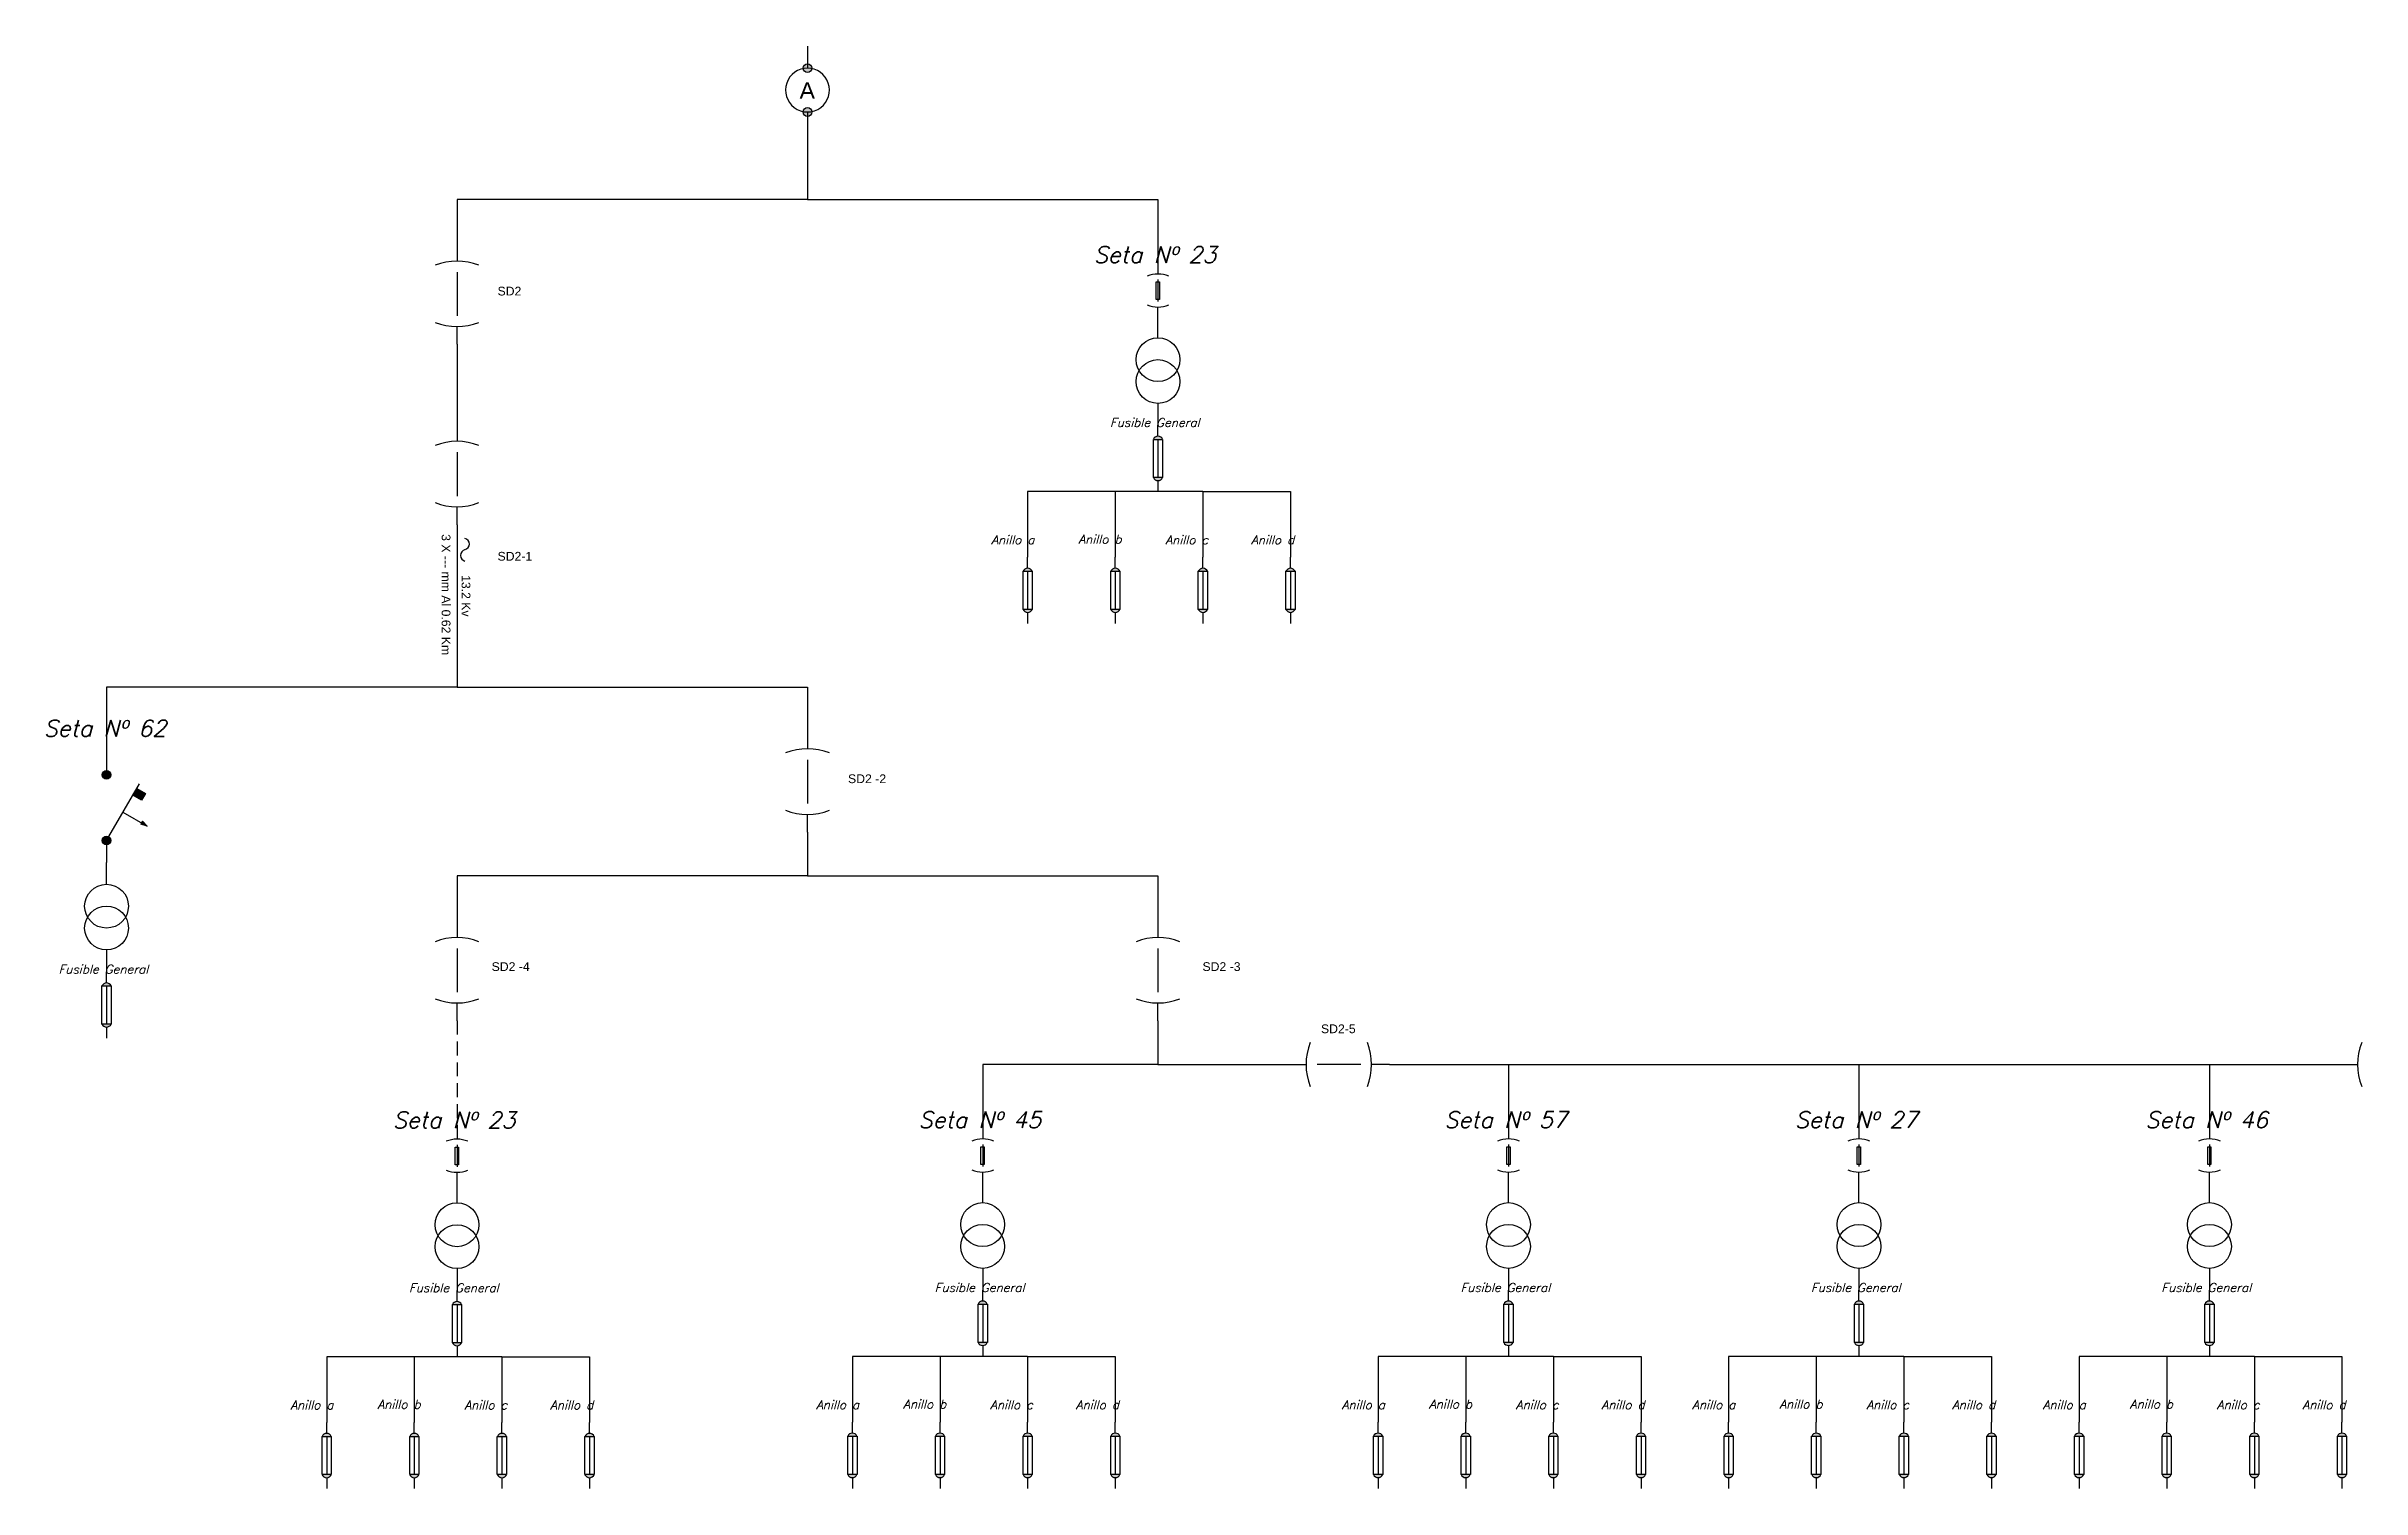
# Model space of a CAD drawing. Header units: millimetres. Extents: x 1875 to 17546, y 2661 to 4631.
# Drawn here: x 13102 to 14159, y 3358 to 4017 of the extents above; entities that cross this region are included whole.
import ezdxf

# ---------------------------------------------------------------- set-up
doc = ezdxf.new("R2010")
doc.units = ezdxf.units.MM
doc.linetypes.add('HIDDEN', pattern=[9.525, 6.35, -3.175])
doc.styles.add('IRAM', font='ROMANS.SHX', dxfattribs={"oblique": 15, "height": 2.5})
doc.styles.get("Standard").update_dxf_attribs({"font": 'arial.ttf'})

msp = doc.modelspace()

# ---------------------------------------------------------------- texts
at = {"attachment_point": 1}
for s, width, insert, char_height in [('A', 9.889, (13446, 4000.4), 7.5), ('SD2', 28.858, (13308.1, 3907), 4), ('SD2-1', 28.858, (13308.1, 3785.9), 4), ('SD2 -2', 28.858, (13468.1, 3684.3), 4), ('SD2 -4', 28.858, (13305.4, 3598.5), 4), ('SD2 -3', 28.858, (13629.9, 3598.5), 4), ('SD2-5', 28.858, (13684, 3570.1), 4)]:
    msp.add_mtext_dynamic_manual_height_columns(s, width=width, gutter_width=12.5, heights=[0], dxfattribs=dict(at, insert=insert, char_height=char_height))
at = {"attachment_point": 1, "style": 'IRAM'}
for s, width, insert, char_height in [('Seta Nº 23', 66.115, (13580.3, 3925.4), 7.5), ('Fusible General ', 50.416, (13587.7, 3847), 4), ('Anillo a', 29.434, (13533.5, 3793.4), 4), ('Anillo b', 29.434, (13573.3, 3793.7), 4), ('Anillo c', 29.434, (13613, 3793.4), 4), ('Anillo d', 29.434, (13652.1, 3793.4), 4), ('Seta Nº 62', 74.393, (13100.9, 3709.1), 7.5), ('Fusible General ', 50.416, (13107.7, 3597.3), 4), ('Seta Nº 23', 66.115, (13260.3, 3530.2), 7.5), ('Seta Nº 45', 66.115, (13500.3, 3530.3), 7.5), ('Seta Nº 57', 66.115, (13740.3, 3530.3), 7.5), ('Seta Nº 27', 74.63, (13900.3, 3530.3), 7.5), ('Seta Nº 46', 66.115, (14060.3, 3530.3), 7.5), ('Fusible General ', 50.416, (13267.7, 3451.8), 4), ('Fusible General ', 50.416, (13507.7, 3451.9), 4), ('Fusible General ', 50.416, (13747.7, 3451.9), 4), ('Fusible General ', 50.416, (13907.7, 3451.9), 4), ('Fusible General ', 50.416, (14067.7, 3451.9), 4), ('Anillo a', 29.434, (13213.5, 3398.3), 4), ('Anillo b', 29.434, (13253.3, 3398.6), 4), ('Anillo c', 29.434, (13293, 3398.3), 4), ('Anillo d', 29.434, (13332.1, 3398.3), 4), ('Anillo a', 29.434, (13453.5, 3398.4), 4), ('Anillo b', 29.434, (13493.3, 3398.7), 4), ('Anillo c', 29.434, (13533, 3398.4), 4), ('Anillo d', 29.434, (13572.1, 3398.4), 4), ('Anillo a', 29.434, (13693.5, 3398.4), 4), ('Anillo b', 29.434, (13733.3, 3398.7), 4), ('Anillo c', 29.434, (13773, 3398.4), 4), ('Anillo d', 29.434, (13812.1, 3398.4), 4), ('Anillo a', 29.434, (13853.5, 3398.4), 4), ('Anillo b', 29.434, (13893.3, 3398.7), 4), ('Anillo c', 29.434, (13933, 3398.4), 4), ('Anillo d', 29.434, (13972.1, 3398.4), 4), ('Anillo a', 29.434, (14013.5, 3398.4), 4), ('Anillo b', 29.434, (14053.3, 3398.7), 4), ('Anillo c', 29.434, (14093, 3398.4), 4), ('Anillo d', 29.434, (14132.1, 3398.4), 4)]:
    msp.add_mtext_dynamic_manual_height_columns(s, width=width, gutter_width=12.5, heights=[0], dxfattribs=dict(at, insert=insert, char_height=char_height))
at = {"char_height": 4, "attachment_point": 1, "rotation": 270}
for s, insert in [('3 X --- mm Al 0.62 Km', (13286.6, 3794)), ('13.2 Kv', (13295.7, 3775.3))]:
    msp.add_mtext_dynamic_manual_height_columns(s, width=125.724, gutter_width=12.5, heights=[0], dxfattribs=dict(at, insert=insert))

# ---------------------------------------------------------------- hatches: boundary and pattern name
h = msp.add_hatch(color=256)
h.dxf.hatch_style = 1
h.paths.add_polyline_path([(13451.6, 3986.8, 1), (13447.6, 3986.8, 1)])
h.paths.add_polyline_path([(13447.6, 4006.8, 1), (13451.6, 4006.8, 1)])
h = msp.add_hatch(color=256)
h.dxf.hatch_style = 1
h.paths.add_polyline_path([(13607.5, 3837.3), (13611.7, 3837.3, 0.672313)])
h.paths.add_polyline_path([(13611.7, 3819.9), (13607.5, 3819.9, 0.672313)])
h = msp.add_hatch(color=256)
h.dxf.hatch_style = 1
h.paths.add_polyline_path([(13548, 3777.1), (13552.2, 3777.1, 0.672313)])
h.paths.add_polyline_path([(13552.2, 3759.6), (13548, 3759.6, 0.672313)])
h = msp.add_hatch(color=256)
h.dxf.hatch_style = 1
h.paths.add_polyline_path([(13588, 3777.1), (13592.2, 3777.1, 0.672313)])
h.paths.add_polyline_path([(13592.2, 3759.6), (13588, 3759.6, 0.672313)])
h = msp.add_hatch(color=256)
h.dxf.hatch_style = 1
h.paths.add_polyline_path([(13628, 3777.1), (13632.2, 3777.1, 0.672313)])
h.paths.add_polyline_path([(13632.2, 3759.6), (13628, 3759.6, 0.672313)])
h = msp.add_hatch(color=256)
h.dxf.hatch_style = 1
h.paths.add_polyline_path([(13668, 3777.1), (13672.2, 3777.1, 0.672313)])
h.paths.add_polyline_path([(13672.2, 3759.6), (13668, 3759.6, 0.672313)])
h = msp.add_hatch(color=256)
h.dxf.hatch_style = 1
h.paths.add_polyline_path([(13131.6, 3684.1, 1), (13127.6, 3684.1, 1)])
h = msp.add_hatch(color=256)
h.dxf.hatch_style = 1
h.paths.add_polyline_path([(13145.6, 3672.5), (13147.4, 3675.6), (13143.4, 3677.9), (13141.6, 3674.8)])
h = msp.add_hatch(color=256)
h.dxf.hatch_style = 1
h.paths.add_polyline_path([(13146, 3662.9), (13145.6, 3662.2), (13148.1, 3660.7)])
h.paths.add_polyline_path([(13145.6, 3662.2), (13145.2, 3661.5), (13148.1, 3660.7)])
h = msp.add_hatch(color=256)
h.dxf.hatch_style = 1
h.paths.add_polyline_path([(13131.6, 3654.1, 1), (13127.6, 3654.1, 1)])
h = msp.add_hatch(color=256)
h.dxf.hatch_style = 1
h.paths.add_polyline_path([(13127.5, 3587.7), (13131.7, 3587.7, 0.672313)])
h.paths.add_polyline_path([(13131.7, 3570.2), (13127.5, 3570.2, 0.672313)])
h = msp.add_hatch(color=256)
h.dxf.hatch_style = 1
h.paths.add_polyline_path([(13287.5, 3442.2), (13291.7, 3442.2, 0.672313)])
h.paths.add_polyline_path([(13291.7, 3424.7), (13287.5, 3424.7, 0.672313)])
h = msp.add_hatch(color=256)
h.dxf.hatch_style = 1
h.paths.add_polyline_path([(13527.5, 3442.3), (13531.7, 3442.3, 0.672313)])
h.paths.add_polyline_path([(13531.7, 3424.8), (13527.5, 3424.8, 0.672313)])
h = msp.add_hatch(color=256)
h.dxf.hatch_style = 1
h.paths.add_polyline_path([(13767.5, 3442.3), (13771.7, 3442.3, 0.672313)])
h.paths.add_polyline_path([(13771.7, 3424.8), (13767.5, 3424.8, 0.672313)])
h = msp.add_hatch(color=256)
h.dxf.hatch_style = 1
h.paths.add_polyline_path([(13927.5, 3442.3), (13931.7, 3442.3, 0.672313)])
h.paths.add_polyline_path([(13931.7, 3424.8), (13927.5, 3424.8, 0.672313)])
h = msp.add_hatch(color=256)
h.dxf.hatch_style = 1
h.paths.add_polyline_path([(14087.5, 3442.3), (14091.7, 3442.3, 0.672313)])
h.paths.add_polyline_path([(14091.7, 3424.8), (14087.5, 3424.8, 0.672313)])
h = msp.add_hatch(color=256)
h.dxf.hatch_style = 1
h.paths.add_polyline_path([(13228, 3381.9), (13232.2, 3381.9, 0.672313)])
h.paths.add_polyline_path([(13232.2, 3364.5), (13228, 3364.5, 0.672313)])
h = msp.add_hatch(color=256)
h.dxf.hatch_style = 1
h.paths.add_polyline_path([(13268, 3381.9), (13272.2, 3381.9, 0.672313)])
h.paths.add_polyline_path([(13272.2, 3364.5), (13268, 3364.5, 0.672313)])
h = msp.add_hatch(color=256)
h.dxf.hatch_style = 1
h.paths.add_polyline_path([(13308, 3381.9), (13312.2, 3381.9, 0.672313)])
h.paths.add_polyline_path([(13312.2, 3364.5), (13308, 3364.5, 0.672313)])
h = msp.add_hatch(color=256)
h.dxf.hatch_style = 1
h.paths.add_polyline_path([(13348, 3381.9), (13352.2, 3381.9, 0.672313)])
h.paths.add_polyline_path([(13352.2, 3364.5), (13348, 3364.5, 0.672313)])
h = msp.add_hatch(color=256)
h.dxf.hatch_style = 1
h.paths.add_polyline_path([(13468, 3382), (13472.2, 3382, 0.672313)])
h.paths.add_polyline_path([(13472.2, 3364.6), (13468, 3364.6, 0.672313)])
h = msp.add_hatch(color=256)
h.dxf.hatch_style = 1
h.paths.add_polyline_path([(13508, 3382), (13512.2, 3382, 0.672313)])
h.paths.add_polyline_path([(13512.2, 3364.6), (13508, 3364.6, 0.672313)])
h = msp.add_hatch(color=256)
h.dxf.hatch_style = 1
h.paths.add_polyline_path([(13548, 3382), (13552.2, 3382, 0.672313)])
h.paths.add_polyline_path([(13552.2, 3364.6), (13548, 3364.6, 0.672313)])
h = msp.add_hatch(color=256)
h.dxf.hatch_style = 1
h.paths.add_polyline_path([(13588, 3382), (13592.2, 3382, 0.672313)])
h.paths.add_polyline_path([(13592.2, 3364.6), (13588, 3364.6, 0.672313)])
h = msp.add_hatch(color=256)
h.dxf.hatch_style = 1
h.paths.add_polyline_path([(13708, 3382), (13712.2, 3382, 0.672313)])
h.paths.add_polyline_path([(13712.2, 3364.6), (13708, 3364.6, 0.672313)])
h = msp.add_hatch(color=256)
h.dxf.hatch_style = 1
h.paths.add_polyline_path([(13748, 3382), (13752.2, 3382, 0.672313)])
h.paths.add_polyline_path([(13752.2, 3364.6), (13748, 3364.6, 0.672313)])
h = msp.add_hatch(color=256)
h.dxf.hatch_style = 1
h.paths.add_polyline_path([(13788, 3382), (13792.2, 3382, 0.672313)])
h.paths.add_polyline_path([(13792.2, 3364.6), (13788, 3364.6, 0.672313)])
h = msp.add_hatch(color=256)
h.dxf.hatch_style = 1
h.paths.add_polyline_path([(13828, 3382), (13832.2, 3382, 0.672313)])
h.paths.add_polyline_path([(13832.2, 3364.6), (13828, 3364.6, 0.672313)])
h = msp.add_hatch(color=256)
h.dxf.hatch_style = 1
h.paths.add_polyline_path([(13868, 3382), (13872.2, 3382, 0.672313)])
h.paths.add_polyline_path([(13872.2, 3364.6), (13868, 3364.6, 0.672313)])
h = msp.add_hatch(color=256)
h.dxf.hatch_style = 1
h.paths.add_polyline_path([(13908, 3382), (13912.2, 3382, 0.672313)])
h.paths.add_polyline_path([(13912.2, 3364.6), (13908, 3364.6, 0.672313)])
h = msp.add_hatch(color=256)
h.dxf.hatch_style = 1
h.paths.add_polyline_path([(13948, 3382), (13952.2, 3382, 0.672313)])
h.paths.add_polyline_path([(13952.2, 3364.6), (13948, 3364.6, 0.672313)])
h = msp.add_hatch(color=256)
h.dxf.hatch_style = 1
h.paths.add_polyline_path([(13988, 3382), (13992.2, 3382, 0.672313)])
h.paths.add_polyline_path([(13992.2, 3364.6), (13988, 3364.6, 0.672313)])
h = msp.add_hatch(color=256)
h.dxf.hatch_style = 1
h.paths.add_polyline_path([(14028, 3382), (14032.2, 3382, 0.672313)])
h.paths.add_polyline_path([(14032.2, 3364.6), (14028, 3364.6, 0.672313)])
h = msp.add_hatch(color=256)
h.dxf.hatch_style = 1
h.paths.add_polyline_path([(14068, 3382), (14072.2, 3382, 0.672313)])
h.paths.add_polyline_path([(14072.2, 3364.6), (14068, 3364.6, 0.672313)])
h = msp.add_hatch(color=256)
h.dxf.hatch_style = 1
h.paths.add_polyline_path([(14108, 3382), (14112.2, 3382, 0.672313)])
h.paths.add_polyline_path([(14112.2, 3364.6), (14108, 3364.6, 0.672313)])
h = msp.add_hatch(color=256)
h.dxf.hatch_style = 1
h.paths.add_polyline_path([(14148, 3382), (14152.2, 3382, 0.672313)])
h.paths.add_polyline_path([(14152.2, 3364.6), (14148, 3364.6, 0.672313)])

# ---------------------------------------------------------------- linework, layer by layer
for p, q in [((13449.6, 4016.8), (13449.6, 4006.8)), ((13289.6, 3926.8), (13289.6, 3918.7)), ((13289.6, 3913.7), (13289.6, 3893.7)), ((13609.6, 3916.8), (13609.6, 3912.8)), ((13609.6, 3910.3), (13609.6, 3900.3)), ((13609.6, 3893.7), (13609.6, 3897.8)), ((13609.6, 3883.7), (13609.6, 3893.7)), ((13289.6, 3880.7), (13289.6, 3888.7)), ((13609.6, 3853.7), (13609.6, 3843.7)), ((13289.6, 3844.5), (13289.6, 3836.4)), ((13609.6, 3838.7), (13609.6, 3843.7)), ((13609.6, 3837.3), (13609.6, 3819.9)), ((13289.6, 3831.4), (13289.6, 3811.4)), ((13609.6, 3818.5), (13609.6, 3813.5)), ((13289.6, 3798.3), (13289.6, 3806.4)), ((13550.1, 3778.5), (13550.1, 3783.5)), ((13550.1, 3777.1), (13550.1, 3759.6)), ((13590.1, 3778.5), (13590.1, 3783.5)), ((13590.1, 3777.1), (13590.1, 3759.6)), ((13630.1, 3778.5), (13630.1, 3783.5)), ((13630.1, 3777.1), (13630.1, 3759.6)), ((13670.1, 3778.5), (13670.1, 3783.5)), ((13670.1, 3777.1), (13670.1, 3759.6)), ((13550.1, 3758.2), (13550.1, 3753.2)), ((13590.1, 3758.2), (13590.1, 3753.2)), ((13630.1, 3758.2), (13630.1, 3753.2)), ((13670.1, 3758.2), (13670.1, 3753.2)), ((13449.6, 3704.1), (13449.6, 3696)), ((13129.6, 3694.1), (13129.6, 3684.1)), ((13449.6, 3691), (13449.6, 3671)), ((13129.6, 3654.1), (13144.6, 3680)), ((13137.1, 3667), (13148.1, 3660.7)), ((13146, 3662.9), (13145.2, 3661.5)), ((13148.1, 3660.7), (13145.2, 3661.5)), ((13148.1, 3660.7), (13146, 3662.9)), ((13148.1, 3660.7), (13148.1, 3660.7)), ((13449.6, 3657.9), (13449.6, 3666)), ((13129.6, 3654.1), (13129.6, 3644.1)), ((13129.6, 3634.1), (13129.6, 3644.1)), ((13289.6, 3617.9), (13289.6, 3609.8)), ((13609.6, 3617.9), (13609.6, 3609.8)), ((13289.6, 3604.8), (13289.6, 3584.8)), ((13609.6, 3604.8), (13609.6, 3584.8)), ((13129.6, 3604.1), (13129.6, 3594.1)), ((13129.6, 3589.1), (13129.6, 3594.1)), ((13129.6, 3587.7), (13129.6, 3570.2)), ((13289.6, 3571.8), (13289.6, 3579.8)), ((13609.6, 3571.8), (13609.6, 3579.8)), ((13129.6, 3568.8), (13129.6, 3563.8)), ((13669.1, 3551.8), (13677.2, 3551.8)), ((13702.2, 3551.8), (13682.2, 3551.8)), ((13715.3, 3551.8), (13707.2, 3551.8)), ((14149.1, 3551.8), (14157.2, 3551.8)), ((13289.6, 3521.7), (13289.6, 3517.6)), ((13529.6, 3521.8), (13529.6, 3517.7)), ((13769.6, 3521.8), (13769.6, 3517.7)), ((13929.6, 3521.8), (13929.6, 3517.7)), ((14089.6, 3521.8), (14089.6, 3517.7)), ((13289.6, 3515.1), (13289.6, 3505.1)), ((13529.6, 3515.2), (13529.6, 3505.2)), ((13769.6, 3515.2), (13769.6, 3505.2)), ((13929.6, 3515.2), (13929.6, 3505.2)), ((14089.6, 3515.2), (14089.6, 3505.2)), ((13289.6, 3498.6), (13289.6, 3502.6)), ((13529.6, 3498.7), (13529.6, 3502.7)), ((13529.6, 3488.7), (13529.6, 3498.7)), ((13769.6, 3498.7), (13769.6, 3502.7)), ((13769.6, 3488.7), (13769.6, 3498.7)), ((13929.6, 3498.7), (13929.6, 3502.7)), ((13929.6, 3488.7), (13929.6, 3498.7)), ((14089.6, 3498.7), (14089.6, 3502.7)), ((14089.6, 3488.7), (14089.6, 3498.7)), ((13289.6, 3488.6), (13289.6, 3498.6)), ((13289.6, 3458.6), (13289.6, 3448.6)), ((13529.6, 3458.7), (13529.6, 3448.7)), ((13769.6, 3458.7), (13769.6, 3448.7)), ((13929.6, 3458.7), (13929.6, 3448.7)), ((14089.6, 3458.7), (14089.6, 3448.7)), ((13289.6, 3443.6), (13289.6, 3448.6)), ((13529.6, 3443.7), (13529.6, 3448.7)), ((13769.6, 3443.7), (13769.6, 3448.7)), ((13929.6, 3443.7), (13929.6, 3448.7)), ((14089.6, 3443.7), (14089.6, 3448.7)), ((13289.6, 3442.2), (13289.6, 3424.7)), ((13529.6, 3442.3), (13529.6, 3424.8)), ((13769.6, 3442.3), (13769.6, 3424.8)), ((13929.6, 3442.3), (13929.6, 3424.8)), ((14089.6, 3442.3), (14089.6, 3424.8)), ((13289.6, 3423.3), (13289.6, 3418.3)), ((13529.6, 3423.4), (13529.6, 3418.4)), ((13769.6, 3423.4), (13769.6, 3418.4)), ((13929.6, 3423.4), (13929.6, 3418.4)), ((14089.6, 3423.4), (14089.6, 3418.4)), ((13230.1, 3383.3), (13230.1, 3388.3)), ((13270.1, 3383.3), (13270.1, 3388.3)), ((13310.1, 3383.3), (13310.1, 3388.3)), ((13350.1, 3383.3), (13350.1, 3388.3)), ((13470.1, 3383.4), (13470.1, 3388.4)), ((13510.1, 3383.4), (13510.1, 3388.4)), ((13550.1, 3383.4), (13550.1, 3388.4)), ((13590.1, 3383.4), (13590.1, 3388.4)), ((13710.1, 3383.4), (13710.1, 3388.4)), ((13750.1, 3383.4), (13750.1, 3388.4)), ((13790.1, 3383.4), (13790.1, 3388.4)), ((13830.1, 3383.4), (13830.1, 3388.4)), ((13870.1, 3383.4), (13870.1, 3388.4)), ((13910.1, 3383.4), (13910.1, 3388.4)), ((13950.1, 3383.4), (13950.1, 3388.4)), ((13990.1, 3383.4), (13990.1, 3388.4)), ((14030.1, 3383.4), (14030.1, 3388.4)), ((14070.1, 3383.4), (14070.1, 3388.4)), ((14110.1, 3383.4), (14110.1, 3388.4)), ((14150.1, 3383.4), (14150.1, 3388.4)), ((13230.1, 3381.9), (13230.1, 3364.5)), ((13270.1, 3381.9), (13270.1, 3364.5)), ((13310.1, 3381.9), (13310.1, 3364.5)), ((13350.1, 3381.9), (13350.1, 3364.5)), ((13470.1, 3382), (13470.1, 3364.6)), ((13510.1, 3382), (13510.1, 3364.6)), ((13550.1, 3382), (13550.1, 3364.6)), ((13590.1, 3382), (13590.1, 3364.6)), ((13710.1, 3382), (13710.1, 3364.6)), ((13750.1, 3382), (13750.1, 3364.6)), ((13790.1, 3382), (13790.1, 3364.6)), ((13830.1, 3382), (13830.1, 3364.6)), ((13870.1, 3382), (13870.1, 3364.6)), ((13910.1, 3382), (13910.1, 3364.6)), ((13950.1, 3382), (13950.1, 3364.6)), ((13990.1, 3382), (13990.1, 3364.6)), ((14030.1, 3382), (14030.1, 3364.6)), ((14070.1, 3382), (14070.1, 3364.6)), ((14110.1, 3382), (14110.1, 3364.6)), ((14150.1, 3382), (14150.1, 3364.6)), ((13230.1, 3363.1), (13230.1, 3358.1)), ((13270.1, 3363.1), (13270.1, 3358.1)), ((13310.1, 3363.1), (13310.1, 3358.1)), ((13350.1, 3363.1), (13350.1, 3358.1)), ((13470.1, 3363.2), (13470.1, 3358.2)), ((13510.1, 3363.2), (13510.1, 3358.2)), ((13550.1, 3363.2), (13550.1, 3358.2)), ((13590.1, 3363.2), (13590.1, 3358.2)), ((13710.1, 3363.2), (13710.1, 3358.2)), ((13750.1, 3363.2), (13750.1, 3358.2)), ((13790.1, 3363.2), (13790.1, 3358.2)), ((13830.1, 3363.2), (13830.1, 3358.2)), ((13870.1, 3363.2), (13870.1, 3358.2)), ((13910.1, 3363.2), (13910.1, 3358.2)), ((13950.1, 3363.2), (13950.1, 3358.2)), ((13990.1, 3363.2), (13990.1, 3358.2)), ((14030.1, 3363.2), (14030.1, 3358.2)), ((14070.1, 3363.2), (14070.1, 3358.2)), ((14110.1, 3363.2), (14110.1, 3358.2)), ((14150.1, 3363.2), (14150.1, 3358.2))]:
    msp.add_line(p, q)
at = {"color": 3}
for p, q in [((13449.6, 3986.8), (13449.6, 3946.8)), ((13449.6, 3946.8), (13289.6, 3946.8)), ((13289.6, 3946.8), (13289.6, 3926.8)), ((13449.6, 3946.8), (13609.6, 3946.8)), ((13609.6, 3946.8), (13609.6, 3916.8)), ((13289.6, 3880.7), (13289.6, 3844.5)), ((13289.6, 3798.3), (13289.6, 3724.1)), ((13289.6, 3724.1), (13129.6, 3724.1)), ((13129.6, 3724.1), (13129.6, 3694.1)), ((13289.6, 3724.1), (13449.6, 3724.1)), ((13449.6, 3724.1), (13449.6, 3704.1)), ((13449.6, 3657.9), (13449.6, 3637.9)), ((13449.6, 3637.9), (13289.6, 3637.9)), ((13289.6, 3637.9), (13289.6, 3617.9)), ((13449.6, 3637.9), (13609.6, 3637.9)), ((13609.6, 3637.9), (13609.6, 3617.9)), ((13609.6, 3571.8), (13609.6, 3551.8)), ((13529.6, 3551.8), (13529.6, 3521.8)), ((13609.6, 3551.8), (13529.6, 3551.8)), ((13609.6, 3551.8), (13669.1, 3551.8)), ((13715.3, 3551.8), (13769.6, 3551.8)), ((13769.6, 3551.8), (13769.6, 3521.8)), ((13769.6, 3551.8), (13929.6, 3551.8)), ((13929.6, 3551.8), (13929.6, 3521.8)), ((13929.6, 3551.8), (14089.6, 3551.8)), ((14089.6, 3551.8), (14089.6, 3521.8)), ((14089.6, 3551.8), (14149.1, 3551.8))]:
    msp.add_line(p, q, dxfattribs=at)
at = {"color": 1}
for p, q in [((13630.1, 3813.5), (13550.1, 3813.5)), ((13550.1, 3813.5), (13550.1, 3783.5)), ((13590.1, 3813.5), (13590.1, 3783.5)), ((13630.1, 3813.5), (13670.1, 3813.5)), ((13630.1, 3813.5), (13630.1, 3783.5)), ((13670.1, 3813.5), (13670.1, 3783.5)), ((13310.1, 3418.3), (13230.1, 3418.3)), ((13230.1, 3418.3), (13230.1, 3388.3)), ((13270.1, 3418.3), (13270.1, 3388.3)), ((13310.1, 3418.3), (13350.1, 3418.3)), ((13310.1, 3418.3), (13310.1, 3388.3)), ((13350.1, 3418.3), (13350.1, 3388.3)), ((13550.1, 3418.4), (13470.1, 3418.4)), ((13470.1, 3418.4), (13470.1, 3388.4)), ((13510.1, 3418.4), (13510.1, 3388.4)), ((13550.1, 3418.4), (13590.1, 3418.4)), ((13550.1, 3418.4), (13550.1, 3388.4)), ((13590.1, 3418.4), (13590.1, 3388.4)), ((13790.1, 3418.4), (13710.1, 3418.4)), ((13710.1, 3418.4), (13710.1, 3388.4)), ((13750.1, 3418.4), (13750.1, 3388.4)), ((13790.1, 3418.4), (13830.1, 3418.4)), ((13790.1, 3418.4), (13790.1, 3388.4)), ((13830.1, 3418.4), (13830.1, 3388.4)), ((13950.1, 3418.4), (13870.1, 3418.4)), ((13870.1, 3418.4), (13870.1, 3388.4)), ((13910.1, 3418.4), (13910.1, 3388.4)), ((13950.1, 3418.4), (13990.1, 3418.4)), ((13950.1, 3418.4), (13950.1, 3388.4)), ((13990.1, 3418.4), (13990.1, 3388.4)), ((14110.1, 3418.4), (14030.1, 3418.4)), ((14030.1, 3418.4), (14030.1, 3388.4)), ((14070.1, 3418.4), (14070.1, 3388.4)), ((14110.1, 3418.4), (14150.1, 3418.4)), ((14110.1, 3418.4), (14110.1, 3388.4)), ((14150.1, 3418.4), (14150.1, 3388.4))]:
    msp.add_line(p, q, dxfattribs=at)
at = {"color": 3, "linetype": 'HIDDEN'}
msp.add_line((13289.6, 3571.8), (13289.6, 3521.7), dxfattribs=at)
for points in [[(13608.8, 3909.2), (13610.3, 3909.2), (13610.3, 3901.2), (13608.8, 3901.2)], [(13607.5, 3837.3), (13611.7, 3837.3), (13611.7, 3819.9), (13607.5, 3819.9)], [(13548, 3777.1), (13552.2, 3777.1), (13552.2, 3759.6), (13548, 3759.6)], [(13588, 3777.1), (13592.2, 3777.1), (13592.2, 3759.6), (13588, 3759.6)], [(13628, 3777.1), (13632.2, 3777.1), (13632.2, 3759.6), (13628, 3759.6)], [(13668, 3777.1), (13672.2, 3777.1), (13672.2, 3759.6), (13668, 3759.6)], [(13143.4, 3677.9), (13147.4, 3675.6), (13145.6, 3672.5), (13141.6, 3674.8)], [(13127.5, 3587.7), (13131.7, 3587.7), (13131.7, 3570.2), (13127.5, 3570.2)], [(13288.8, 3514.1), (13290.3, 3514.1), (13290.3, 3506), (13288.8, 3506)], [(13528.8, 3514.2), (13530.3, 3514.2), (13530.3, 3506.1), (13528.8, 3506.1)], [(13768.8, 3514.2), (13770.3, 3514.2), (13770.3, 3506.1), (13768.8, 3506.1)], [(13928.8, 3514.2), (13930.3, 3514.2), (13930.3, 3506.1), (13928.8, 3506.1)], [(14088.8, 3514.2), (14090.3, 3514.2), (14090.3, 3506.1), (14088.8, 3506.1)], [(13287.5, 3442.2), (13291.7, 3442.2), (13291.7, 3424.7), (13287.5, 3424.7)], [(13527.5, 3442.3), (13531.7, 3442.3), (13531.7, 3424.8), (13527.5, 3424.8)], [(13767.5, 3442.3), (13771.7, 3442.3), (13771.7, 3424.8), (13767.5, 3424.8)], [(13927.5, 3442.3), (13931.7, 3442.3), (13931.7, 3424.8), (13927.5, 3424.8)], [(14087.5, 3442.3), (14091.7, 3442.3), (14091.7, 3424.8), (14087.5, 3424.8)], [(13228, 3381.9), (13232.2, 3381.9), (13232.2, 3364.5), (13228, 3364.5)], [(13268, 3381.9), (13272.2, 3381.9), (13272.2, 3364.5), (13268, 3364.5)], [(13308, 3381.9), (13312.2, 3381.9), (13312.2, 3364.5), (13308, 3364.5)], [(13348, 3381.9), (13352.2, 3381.9), (13352.2, 3364.5), (13348, 3364.5)], [(13468, 3382), (13472.2, 3382), (13472.2, 3364.6), (13468, 3364.6)], [(13508, 3382), (13512.2, 3382), (13512.2, 3364.6), (13508, 3364.6)], [(13548, 3382), (13552.2, 3382), (13552.2, 3364.6), (13548, 3364.6)], [(13588, 3382), (13592.2, 3382), (13592.2, 3364.6), (13588, 3364.6)], [(13708, 3382), (13712.2, 3382), (13712.2, 3364.6), (13708, 3364.6)], [(13748, 3382), (13752.2, 3382), (13752.2, 3364.6), (13748, 3364.6)], [(13788, 3382), (13792.2, 3382), (13792.2, 3364.6), (13788, 3364.6)], [(13828, 3382), (13832.2, 3382), (13832.2, 3364.6), (13828, 3364.6)], [(13868, 3382), (13872.2, 3382), (13872.2, 3364.6), (13868, 3364.6)], [(13908, 3382), (13912.2, 3382), (13912.2, 3364.6), (13908, 3364.6)], [(13948, 3382), (13952.2, 3382), (13952.2, 3364.6), (13948, 3364.6)], [(13988, 3382), (13992.2, 3382), (13992.2, 3364.6), (13988, 3364.6)], [(14028, 3382), (14032.2, 3382), (14032.2, 3364.6), (14028, 3364.6)], [(14068, 3382), (14072.2, 3382), (14072.2, 3364.6), (14068, 3364.6)], [(14108, 3382), (14112.2, 3382), (14112.2, 3364.6), (14108, 3364.6)], [(14148, 3382), (14152.2, 3382), (14152.2, 3364.6), (14148, 3364.6)]]:
    msp.add_lwpolyline(points, close=True)
for centre, radius in [((13449.6, 4006.8), 2), ((13449.6, 3986.8), 2), ((13609.6, 3873.7), 10), ((13609.6, 3863.7), 10), ((13129.6, 3684.1), 2), ((13129.6, 3654.1), 2), ((13129.6, 3624.1), 10), ((13129.6, 3614.1), 10), ((13289.6, 3478.6), 10), ((13529.6, 3478.7), 10), ((13769.6, 3478.7), 10), ((13929.6, 3478.7), 10), ((14089.6, 3478.7), 10), ((13289.6, 3468.6), 10), ((13529.6, 3468.7), 10), ((13769.6, 3468.7), 10), ((13929.6, 3468.7), 10), ((14089.6, 3468.7), 10)]:
    msp.add_circle(centre, radius)
for centre, radius, start, end in [((13449.6, 3996.8), 10, 307.3629, 232.454), ((13449.6, 3996.8), 10, 232.454, 307.3629), ((13289.6, 3891.8), 26.9, 68.2103, 111.7897), ((13609.6, 3899.3), 13.5, 68.2103, 111.7897), ((13289.6, 3915.7), 26.9, 248.2103, 291.7897), ((13609.6, 3911.2), 13.5, 248.2103, 291.7897), ((13609.6, 3836.5), 2.25, 22.1731, 157.8269), ((13289.6, 3809.5), 26.9, 68.2103, 111.7897), ((13609.6, 3820.7), 2.25, 202.1731, 337.8269), ((13289.6, 3833.4), 26.9, 248.2103, 291.7897), ((13293.8, 3784.3), 2.64, 102.1847, 257.8153), ((13292.6, 3789.5), 2.64, 282.1847, 77.8153), ((13550.1, 3776.2), 2.25, 22.1731, 157.8269), ((13590.1, 3776.2), 2.25, 22.1731, 157.8269), ((13630.1, 3776.2), 2.25, 22.1731, 157.8269), ((13670.1, 3776.2), 2.25, 22.1731, 157.8269), ((13550.1, 3760.5), 2.25, 202.1731, 337.8269), ((13590.1, 3760.5), 2.25, 202.1731, 337.8269), ((13630.1, 3760.5), 2.25, 202.1731, 337.8269), ((13670.1, 3760.5), 2.25, 202.1731, 337.8269), ((13449.6, 3669.1), 26.9, 68.2103, 111.7897), ((13449.6, 3692.9), 26.9, 248.2103, 291.7897), ((13289.6, 3582.9), 26.9, 68.2103, 111.7897), ((13609.6, 3582.9), 26.9, 68.2103, 111.7897), ((13129.6, 3586.8), 2.25, 22.1731, 157.8269), ((13289.6, 3606.8), 26.9, 248.2103, 291.7897), ((13609.6, 3606.8), 26.9, 248.2103, 291.7897), ((13129.6, 3571.1), 2.25, 202.1731, 337.8269), ((13704.1, 3551.8), 26.9, 158.2103, 201.7897), ((13680.2, 3551.8), 26.9, 338.2103, 21.7897), ((14184.1, 3551.8), 26.9, 158.2103, 201.7897), ((13289.6, 3504.2), 13.5, 68.2103, 111.7897), ((13529.6, 3504.3), 13.5, 68.2103, 111.7897), ((13769.6, 3504.3), 13.5, 68.2103, 111.7897), ((13929.6, 3504.3), 13.5, 68.2103, 111.7897), ((14089.6, 3504.3), 13.5, 68.2103, 111.7897), ((13289.6, 3516.1), 13.5, 248.2103, 291.7897), ((13529.6, 3516.2), 13.5, 248.2103, 291.7897), ((13769.6, 3516.2), 13.5, 248.2103, 291.7897), ((13929.6, 3516.2), 13.5, 248.2103, 291.7897), ((14089.6, 3516.2), 13.5, 248.2103, 291.7897), ((13289.6, 3441.3), 2.25, 22.1731, 157.8269), ((13529.6, 3441.5), 2.25, 22.1731, 157.8269), ((13769.6, 3441.5), 2.25, 22.1731, 157.8269), ((13929.6, 3441.5), 2.25, 22.1731, 157.8269), ((14089.6, 3441.5), 2.25, 22.1731, 157.8269), ((13289.6, 3425.6), 2.25, 202.1731, 337.8269), ((13529.6, 3425.7), 2.25, 202.1731, 337.8269), ((13769.6, 3425.7), 2.25, 202.1731, 337.8269), ((13929.6, 3425.7), 2.25, 202.1731, 337.8269), ((14089.6, 3425.7), 2.25, 202.1731, 337.8269), ((13230.1, 3381.1), 2.25, 22.1731, 157.8269), ((13270.1, 3381.1), 2.25, 22.1731, 157.8269), ((13310.1, 3381.1), 2.25, 22.1731, 157.8269), ((13350.1, 3381.1), 2.25, 22.1731, 157.8269), ((13470.1, 3381.2), 2.25, 22.1731, 157.8269), ((13510.1, 3381.2), 2.25, 22.1731, 157.8269), ((13550.1, 3381.2), 2.25, 22.1731, 157.8269), ((13590.1, 3381.2), 2.25, 22.1731, 157.8269), ((13710.1, 3381.2), 2.25, 22.1731, 157.8269), ((13750.1, 3381.2), 2.25, 22.1731, 157.8269), ((13790.1, 3381.2), 2.25, 22.1731, 157.8269), ((13830.1, 3381.2), 2.25, 22.1731, 157.8269), ((13870.1, 3381.2), 2.25, 22.1731, 157.8269), ((13910.1, 3381.2), 2.25, 22.1731, 157.8269), ((13950.1, 3381.2), 2.25, 22.1731, 157.8269), ((13990.1, 3381.2), 2.25, 22.1731, 157.8269), ((14030.1, 3381.2), 2.25, 22.1731, 157.8269), ((14070.1, 3381.2), 2.25, 22.1731, 157.8269), ((14110.1, 3381.2), 2.25, 22.1731, 157.8269), ((14150.1, 3381.2), 2.25, 22.1731, 157.8269), ((13230.1, 3365.3), 2.25, 202.1731, 337.8269), ((13270.1, 3365.3), 2.25, 202.1731, 337.8269), ((13310.1, 3365.3), 2.25, 202.1731, 337.8269), ((13350.1, 3365.3), 2.25, 202.1731, 337.8269), ((13470.1, 3365.4), 2.25, 202.1731, 337.8269), ((13510.1, 3365.4), 2.25, 202.1731, 337.8269), ((13550.1, 3365.4), 2.25, 202.1731, 337.8269), ((13590.1, 3365.4), 2.25, 202.1731, 337.8269), ((13710.1, 3365.4), 2.25, 202.1731, 337.8269), ((13750.1, 3365.4), 2.25, 202.1731, 337.8269), ((13790.1, 3365.4), 2.25, 202.1731, 337.8269), ((13830.1, 3365.4), 2.25, 202.1731, 337.8269), ((13870.1, 3365.4), 2.25, 202.1731, 337.8269), ((13910.1, 3365.4), 2.25, 202.1731, 337.8269), ((13950.1, 3365.4), 2.25, 202.1731, 337.8269), ((13990.1, 3365.4), 2.25, 202.1731, 337.8269), ((14030.1, 3365.4), 2.25, 202.1731, 337.8269), ((14070.1, 3365.4), 2.25, 202.1731, 337.8269), ((14110.1, 3365.4), 2.25, 202.1731, 337.8269), ((14150.1, 3365.4), 2.25, 202.1731, 337.8269)]:
    msp.add_arc(centre, radius, start, end)

msp.set_redraw_order([(e.dxf.handle, doc.entitydb.next_handle()) for e in msp.query("TEXT MTEXT ATTDEF DIMENSION ARC_DIMENSION")])  # texts and dimensions are drawn at this point

doc.saveas('drawing.dxf')
